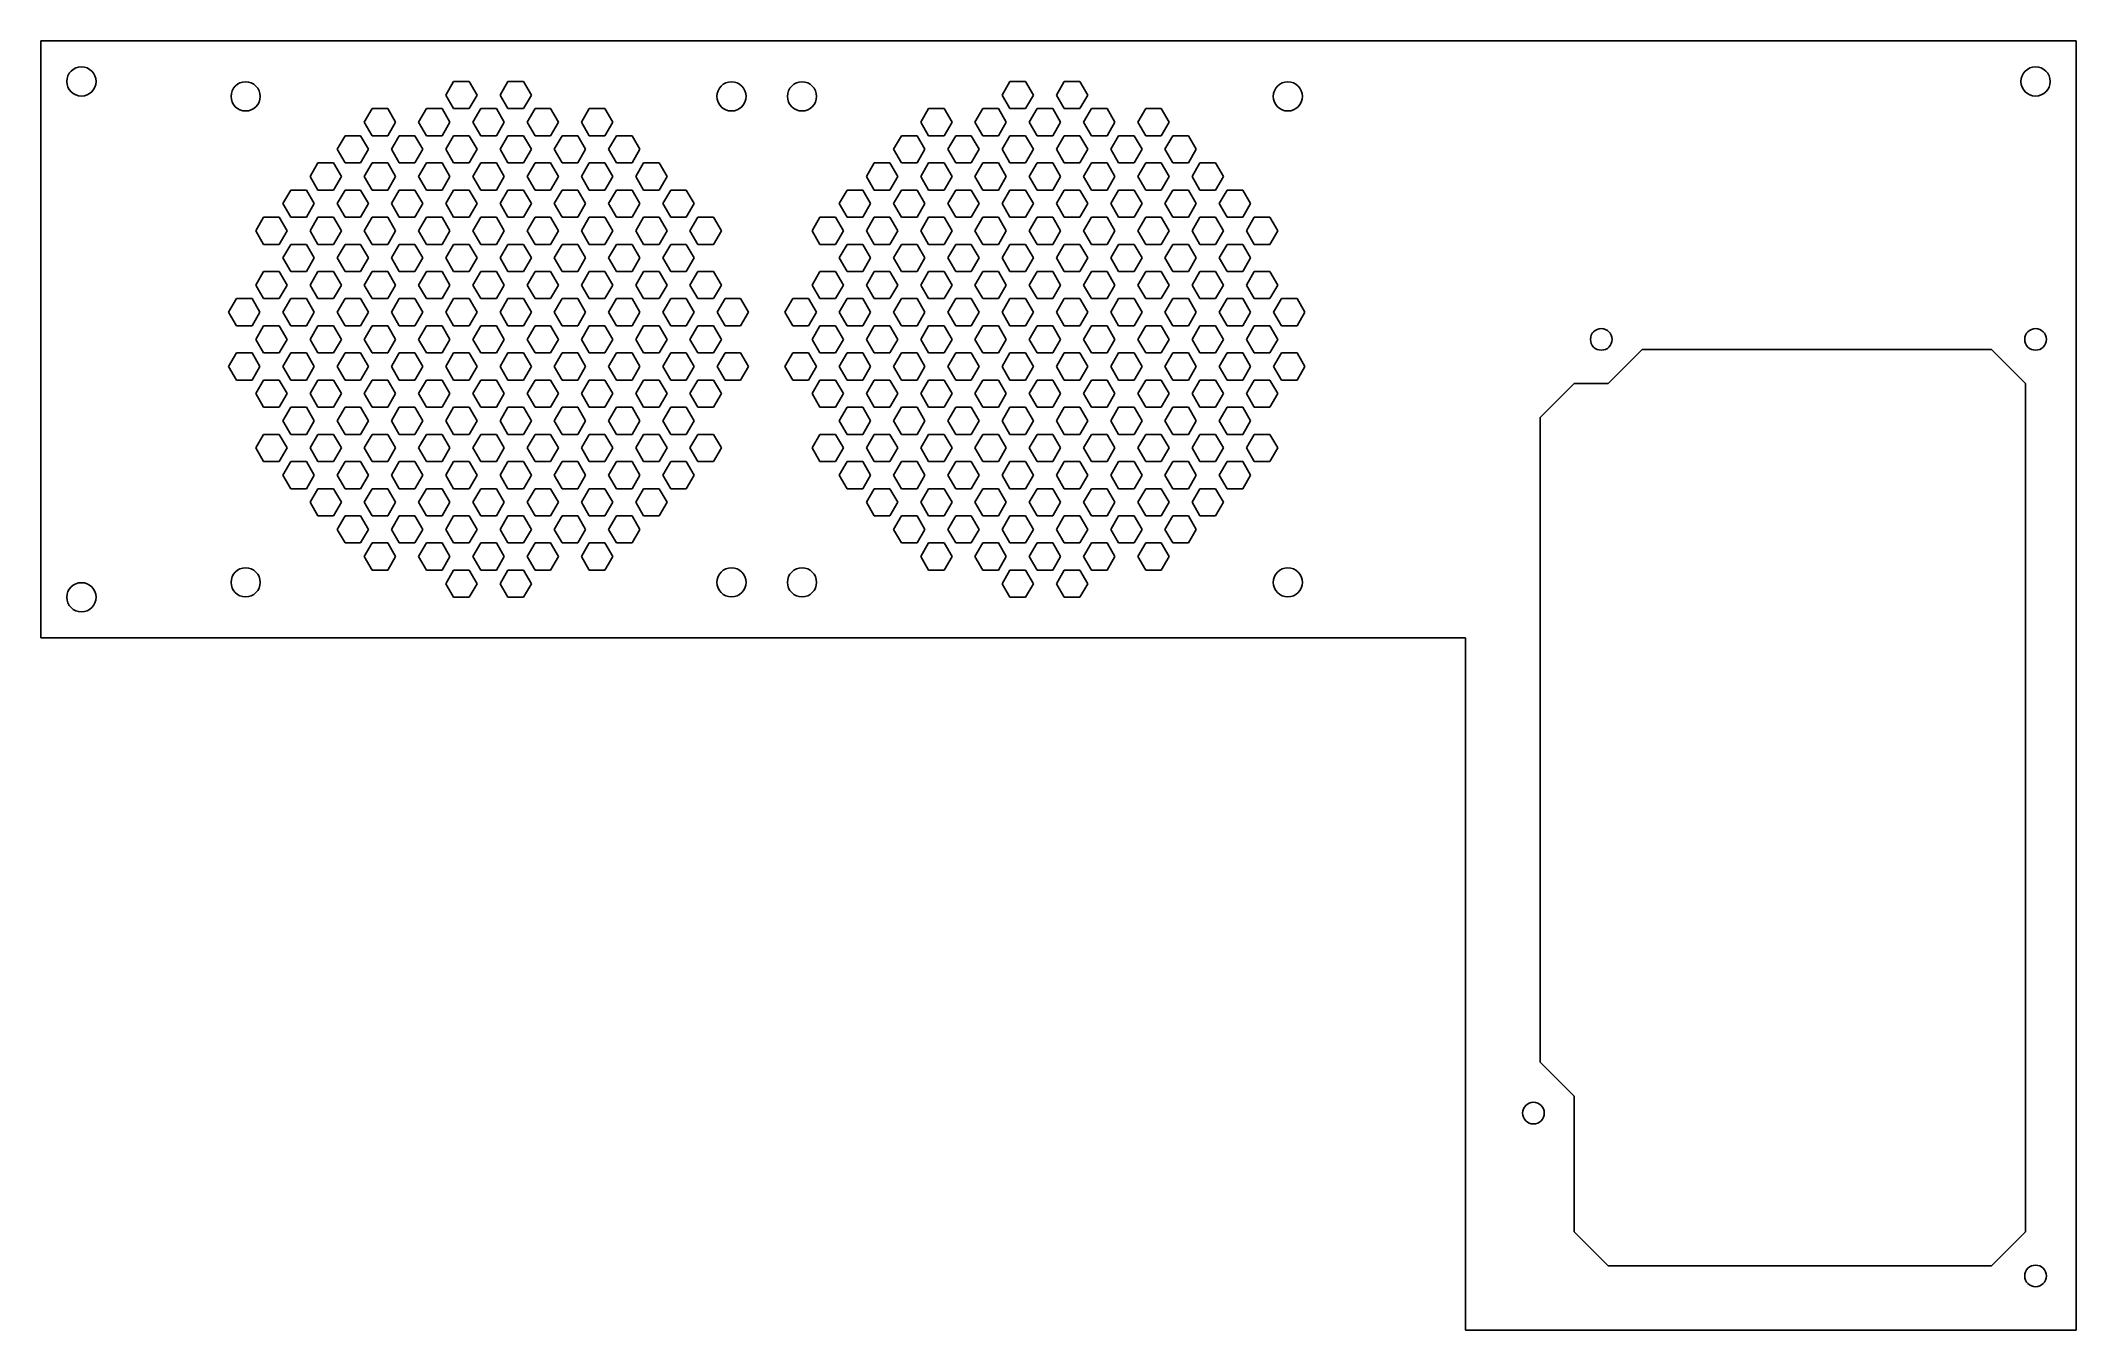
# Model space of a CAD drawing. Header units: millimetres. Extents: x -210 to 90, y -102 to 88.
import ezdxf

# ---------------------------------------------------------------- set-up
doc = ezdxf.new("R2010")
doc.units = ezdxf.units.MM

msp = doc.modelspace()

# ---------------------------------------------------------------- linework, layer by layer
at = {"color": 7, "linetype": 'Continuous', "lineweight": 25}
for p, q in [((90, 88), (-210, 88)), ((-210, 88), (-210, 0)), ((90, -102), (90, 88)), ((-150.31, 80), (-149.15, 82)), ((-149.15, 82), (-146.85, 82)), ((-146.85, 82), (-145.69, 80)), ((-141.15, 82), (-142.31, 80)), ((-138.85, 82), (-141.15, 82)), ((-137.69, 80), (-138.85, 82)), ((-68.31, 80), (-67.15, 82)), ((-67.15, 82), (-64.85, 82)), ((-64.85, 82), (-63.69, 80)), ((-59.15, 82), (-60.31, 80)), ((-56.85, 82), (-59.15, 82)), ((-55.69, 80), (-56.85, 82)), ((-162.31, 76), (-161.15, 78)), ((-161.15, 78), (-158.85, 78)), ((-158.85, 78), (-157.69, 76)), ((-154.31, 76), (-153.15, 78)), ((-153.15, 78), (-150.85, 78)), ((-150.85, 78), (-149.69, 76)), ((-149.15, 78), (-150.31, 80)), ((-146.85, 78), (-149.15, 78)), ((-145.69, 80), (-146.85, 78)), ((-145.15, 78), (-146.31, 76)), ((-142.85, 78), (-145.15, 78)), ((-141.69, 76), (-142.85, 78)), ((-142.31, 80), (-141.15, 78)), ((-141.15, 78), (-138.85, 78)), ((-138.85, 78), (-137.69, 80)), ((-137.15, 78), (-138.31, 76)), ((-134.85, 78), (-137.15, 78)), ((-133.69, 76), (-134.85, 78)), ((-129.15, 78), (-130.31, 76)), ((-126.85, 78), (-129.15, 78)), ((-125.69, 76), (-126.85, 78)), ((-80.31, 76), (-79.15, 78)), ((-79.15, 78), (-76.85, 78)), ((-76.85, 78), (-75.69, 76)), ((-72.31, 76), (-71.15, 78)), ((-71.15, 78), (-68.85, 78)), ((-68.85, 78), (-67.69, 76)), ((-67.15, 78), (-68.31, 80)), ((-64.85, 78), (-67.15, 78)), ((-63.69, 80), (-64.85, 78)), ((-64.31, 76), (-63.15, 78)), ((-63.15, 78), (-60.85, 78)), ((-60.85, 78), (-59.69, 76)), ((-60.31, 80), (-59.15, 78)), ((-59.15, 78), (-56.85, 78)), ((-56.85, 78), (-55.69, 80)), ((-55.15, 78), (-56.31, 76)), ((-52.85, 78), (-55.15, 78)), ((-51.69, 76), (-52.85, 78)), ((-47.15, 78), (-48.31, 76)), ((-44.85, 78), (-47.15, 78)), ((-43.69, 76), (-44.85, 78)), ((-161.15, 74), (-162.31, 76)), ((-157.69, 76), (-158.85, 74)), ((-153.15, 74), (-154.31, 76)), ((-149.69, 76), (-150.85, 74)), ((-146.31, 76), (-145.15, 74)), ((-142.85, 74), (-141.69, 76)), ((-138.31, 76), (-137.15, 74)), ((-134.85, 74), (-133.69, 76)), ((-130.31, 76), (-129.15, 74)), ((-126.85, 74), (-125.69, 76)), ((-79.15, 74), (-80.31, 76)), ((-75.69, 76), (-76.85, 74)), ((-71.15, 74), (-72.31, 76)), ((-67.69, 76), (-68.85, 74)), ((-63.15, 74), (-64.31, 76)), ((-59.69, 76), (-60.85, 74)), ((-56.31, 76), (-55.15, 74)), ((-52.85, 74), (-51.69, 76)), ((-48.31, 76), (-47.15, 74)), ((-44.85, 74), (-43.69, 76)), ((-166.31, 72), (-165.15, 74)), ((-165.15, 70), (-166.31, 72)), ((-165.15, 74), (-162.85, 74)), ((-162.85, 74), (-161.69, 72)), ((-161.69, 72), (-162.85, 70)), ((-158.85, 74), (-161.15, 74)), ((-158.31, 72), (-157.15, 74)), ((-157.15, 70), (-158.31, 72)), ((-157.15, 74), (-154.85, 74)), ((-154.85, 74), (-153.69, 72)), ((-153.69, 72), (-154.85, 70)), ((-150.85, 74), (-153.15, 74)), ((-150.31, 72), (-149.15, 74)), ((-149.15, 70), (-150.31, 72)), ((-149.15, 74), (-146.85, 74)), ((-146.85, 74), (-145.69, 72)), ((-145.69, 72), (-146.85, 70)), ((-145.15, 74), (-142.85, 74)), ((-141.15, 74), (-142.31, 72)), ((-142.31, 72), (-141.15, 70)), ((-138.85, 74), (-141.15, 74)), ((-137.69, 72), (-138.85, 74)), ((-138.85, 70), (-137.69, 72)), ((-137.15, 74), (-134.85, 74)), ((-133.15, 74), (-134.31, 72)), ((-134.31, 72), (-133.15, 70)), ((-130.85, 74), (-133.15, 74)), ((-129.69, 72), (-130.85, 74)), ((-130.85, 70), (-129.69, 72)), ((-129.15, 74), (-126.85, 74)), ((-125.15, 74), (-126.31, 72)), ((-126.31, 72), (-125.15, 70)), ((-122.85, 74), (-125.15, 74)), ((-121.69, 72), (-122.85, 74)), ((-122.85, 70), (-121.69, 72)), ((-84.31, 72), (-83.15, 74)), ((-83.15, 70), (-84.31, 72)), ((-83.15, 74), (-80.85, 74)), ((-80.85, 74), (-79.69, 72)), ((-79.69, 72), (-80.85, 70)), ((-76.85, 74), (-79.15, 74)), ((-76.31, 72), (-75.15, 74)), ((-75.15, 70), (-76.31, 72)), ((-75.15, 74), (-72.85, 74)), ((-72.85, 74), (-71.69, 72)), ((-71.69, 72), (-72.85, 70)), ((-68.85, 74), (-71.15, 74)), ((-68.31, 72), (-67.15, 74)), ((-67.15, 70), (-68.31, 72)), ((-67.15, 74), (-64.85, 74)), ((-64.85, 74), (-63.69, 72)), ((-63.69, 72), (-64.85, 70)), ((-60.85, 74), (-63.15, 74)), ((-59.15, 74), (-60.31, 72)), ((-60.31, 72), (-59.15, 70)), ((-56.85, 74), (-59.15, 74)), ((-55.69, 72), (-56.85, 74)), ((-56.85, 70), (-55.69, 72)), ((-55.15, 74), (-52.85, 74)), ((-51.15, 74), (-52.31, 72)), ((-52.31, 72), (-51.15, 70)), ((-48.85, 74), (-51.15, 74)), ((-47.69, 72), (-48.85, 74)), ((-48.85, 70), (-47.69, 72)), ((-47.15, 74), (-44.85, 74)), ((-43.15, 74), (-44.31, 72)), ((-44.31, 72), (-43.15, 70)), ((-40.85, 74), (-43.15, 74)), ((-39.69, 72), (-40.85, 74)), ((-40.85, 70), (-39.69, 72)), ((-170.31, 68), (-169.15, 70)), ((-169.15, 70), (-166.85, 70)), ((-166.85, 70), (-165.69, 68)), ((-162.85, 70), (-165.15, 70)), ((-162.31, 68), (-161.15, 70)), ((-161.15, 70), (-158.85, 70)), ((-158.85, 70), (-157.69, 68)), ((-154.85, 70), (-157.15, 70)), ((-154.31, 68), (-153.15, 70)), ((-153.15, 70), (-150.85, 70)), ((-150.85, 70), (-149.69, 68)), ((-146.85, 70), (-149.15, 70)), ((-145.15, 70), (-146.31, 68)), ((-142.85, 70), (-145.15, 70)), ((-141.69, 68), (-142.85, 70)), ((-141.15, 70), (-138.85, 70)), ((-137.15, 70), (-138.31, 68)), ((-134.85, 70), (-137.15, 70)), ((-133.69, 68), (-134.85, 70)), ((-133.15, 70), (-130.85, 70)), ((-129.15, 70), (-130.31, 68)), ((-126.85, 70), (-129.15, 70)), ((-125.69, 68), (-126.85, 70)), ((-125.15, 70), (-122.85, 70)), ((-121.15, 70), (-122.31, 68)), ((-118.85, 70), (-121.15, 70)), ((-117.69, 68), (-118.85, 70)), ((-88.31, 68), (-87.15, 70)), ((-87.15, 70), (-84.85, 70)), ((-84.85, 70), (-83.69, 68)), ((-80.85, 70), (-83.15, 70)), ((-80.31, 68), (-79.15, 70)), ((-79.15, 70), (-76.85, 70)), ((-76.85, 70), (-75.69, 68)), ((-72.85, 70), (-75.15, 70)), ((-72.31, 68), (-71.15, 70)), ((-71.15, 70), (-68.85, 70)), ((-68.85, 70), (-67.69, 68)), ((-64.85, 70), (-67.15, 70)), ((-64.31, 68), (-63.15, 70)), ((-63.15, 70), (-60.85, 70)), ((-60.85, 70), (-59.69, 68)), ((-59.15, 70), (-56.85, 70)), ((-55.15, 70), (-56.31, 68)), ((-52.85, 70), (-55.15, 70)), ((-51.69, 68), (-52.85, 70)), ((-51.15, 70), (-48.85, 70)), ((-47.15, 70), (-48.31, 68)), ((-44.85, 70), (-47.15, 70)), ((-43.69, 68), (-44.85, 70)), ((-43.15, 70), (-40.85, 70)), ((-39.15, 70), (-40.31, 68)), ((-36.85, 70), (-39.15, 70)), ((-35.69, 68), (-36.85, 70)), ((-174.31, 64), (-173.15, 66)), ((-173.15, 66), (-170.85, 66)), ((-170.85, 66), (-169.69, 64)), ((-169.15, 66), (-170.31, 68)), ((-166.85, 66), (-169.15, 66)), ((-165.69, 68), (-166.85, 66)), ((-166.31, 64), (-165.15, 66)), ((-165.15, 66), (-162.85, 66)), ((-162.85, 66), (-161.69, 64)), ((-161.15, 66), (-162.31, 68)), ((-158.85, 66), (-161.15, 66)), ((-157.69, 68), (-158.85, 66)), ((-158.31, 64), (-157.15, 66)), ((-157.15, 66), (-154.85, 66)), ((-154.85, 66), (-153.69, 64)), ((-153.15, 66), (-154.31, 68)), ((-150.85, 66), (-153.15, 66)), ((-149.69, 68), (-150.85, 66)), ((-150.31, 64), (-149.15, 66)), ((-149.15, 66), (-146.85, 66)), ((-146.85, 66), (-145.69, 64)), ((-146.31, 68), (-145.15, 66)), ((-145.15, 66), (-142.85, 66)), ((-142.85, 66), (-141.69, 68)), ((-141.15, 66), (-142.31, 64)), ((-138.85, 66), (-141.15, 66)), ((-137.69, 64), (-138.85, 66)), ((-138.31, 68), (-137.15, 66)), ((-137.15, 66), (-134.85, 66)), ((-134.85, 66), (-133.69, 68)), ((-133.15, 66), (-134.31, 64)), ((-130.85, 66), (-133.15, 66)), ((-129.69, 64), (-130.85, 66)), ((-130.31, 68), (-129.15, 66)), ((-129.15, 66), (-126.85, 66)), ((-126.85, 66), (-125.69, 68)), ((-125.15, 66), (-126.31, 64)), ((-122.85, 66), (-125.15, 66)), ((-121.69, 64), (-122.85, 66)), ((-122.31, 68), (-121.15, 66)), ((-121.15, 66), (-118.85, 66)), ((-118.85, 66), (-117.69, 68)), ((-117.15, 66), (-118.31, 64)), ((-114.85, 66), (-117.15, 66)), ((-113.69, 64), (-114.85, 66)), ((-92.31, 64), (-91.15, 66)), ((-91.15, 66), (-88.85, 66)), ((-88.85, 66), (-87.69, 64)), ((-87.15, 66), (-88.31, 68)), ((-84.85, 66), (-87.15, 66)), ((-83.69, 68), (-84.85, 66)), ((-84.31, 64), (-83.15, 66)), ((-83.15, 66), (-80.85, 66)), ((-80.85, 66), (-79.69, 64)), ((-79.15, 66), (-80.31, 68)), ((-76.85, 66), (-79.15, 66)), ((-75.69, 68), (-76.85, 66)), ((-76.31, 64), (-75.15, 66)), ((-75.15, 66), (-72.85, 66)), ((-72.85, 66), (-71.69, 64)), ((-71.15, 66), (-72.31, 68)), ((-68.85, 66), (-71.15, 66)), ((-67.69, 68), (-68.85, 66)), ((-68.31, 64), (-67.15, 66)), ((-67.15, 66), (-64.85, 66)), ((-64.85, 66), (-63.69, 64)), ((-63.15, 66), (-64.31, 68)), ((-60.85, 66), (-63.15, 66)), ((-59.69, 68), (-60.85, 66)), ((-59.15, 66), (-60.31, 64)), ((-56.85, 66), (-59.15, 66)), ((-55.69, 64), (-56.85, 66)), ((-56.31, 68), (-55.15, 66)), ((-55.15, 66), (-52.85, 66)), ((-52.85, 66), (-51.69, 68)), ((-51.15, 66), (-52.31, 64)), ((-48.85, 66), (-51.15, 66)), ((-47.69, 64), (-48.85, 66)), ((-48.31, 68), (-47.15, 66)), ((-47.15, 66), (-44.85, 66)), ((-44.85, 66), (-43.69, 68)), ((-43.15, 66), (-44.31, 64)), ((-40.85, 66), (-43.15, 66)), ((-39.69, 64), (-40.85, 66)), ((-40.31, 68), (-39.15, 66)), ((-39.15, 66), (-36.85, 66)), ((-36.85, 66), (-35.69, 68)), ((-35.15, 66), (-36.31, 64)), ((-32.85, 66), (-35.15, 66)), ((-31.69, 64), (-32.85, 66)), ((-173.15, 62), (-174.31, 64)), ((-169.69, 64), (-170.85, 62)), ((-165.15, 62), (-166.31, 64)), ((-161.69, 64), (-162.85, 62)), ((-157.15, 62), (-158.31, 64)), ((-153.69, 64), (-154.85, 62)), ((-149.15, 62), (-150.31, 64)), ((-145.69, 64), (-146.85, 62)), ((-142.31, 64), (-141.15, 62)), ((-138.85, 62), (-137.69, 64)), ((-134.31, 64), (-133.15, 62)), ((-130.85, 62), (-129.69, 64)), ((-126.31, 64), (-125.15, 62)), ((-122.85, 62), (-121.69, 64)), ((-118.31, 64), (-117.15, 62)), ((-114.85, 62), (-113.69, 64)), ((-91.15, 62), (-92.31, 64)), ((-87.69, 64), (-88.85, 62)), ((-83.15, 62), (-84.31, 64)), ((-79.69, 64), (-80.85, 62)), ((-75.15, 62), (-76.31, 64)), ((-71.69, 64), (-72.85, 62)), ((-67.15, 62), (-68.31, 64)), ((-63.69, 64), (-64.85, 62)), ((-60.31, 64), (-59.15, 62)), ((-56.85, 62), (-55.69, 64)), ((-52.31, 64), (-51.15, 62)), ((-48.85, 62), (-47.69, 64)), ((-44.31, 64), (-43.15, 62)), ((-40.85, 62), (-39.69, 64)), ((-36.31, 64), (-35.15, 62)), ((-32.85, 62), (-31.69, 64)), ((-178.31, 60), (-177.15, 62)), ((-177.15, 58), (-178.31, 60)), ((-177.15, 62), (-174.85, 62)), ((-174.85, 62), (-173.69, 60)), ((-173.69, 60), (-174.85, 58)), ((-170.85, 62), (-173.15, 62)), ((-170.31, 60), (-169.15, 62)), ((-169.15, 58), (-170.31, 60)), ((-169.15, 62), (-166.85, 62)), ((-166.85, 62), (-165.69, 60)), ((-165.69, 60), (-166.85, 58)), ((-162.85, 62), (-165.15, 62)), ((-162.31, 60), (-161.15, 62)), ((-161.15, 58), (-162.31, 60)), ((-161.15, 62), (-158.85, 62)), ((-158.85, 62), (-157.69, 60)), ((-157.69, 60), (-158.85, 58)), ((-154.85, 62), (-157.15, 62)), ((-154.31, 60), (-153.15, 62)), ((-153.15, 58), (-154.31, 60)), ((-153.15, 62), (-150.85, 62)), ((-150.85, 62), (-149.69, 60)), ((-149.69, 60), (-150.85, 58)), ((-146.85, 62), (-149.15, 62)), ((-145.15, 62), (-146.31, 60)), ((-146.31, 60), (-145.15, 58)), ((-142.85, 62), (-145.15, 62)), ((-141.69, 60), (-142.85, 62)), ((-142.85, 58), (-141.69, 60)), ((-141.15, 62), (-138.85, 62)), ((-137.15, 62), (-138.31, 60)), ((-138.31, 60), (-137.15, 58)), ((-134.85, 62), (-137.15, 62)), ((-133.69, 60), (-134.85, 62)), ((-134.85, 58), (-133.69, 60)), ((-133.15, 62), (-130.85, 62)), ((-129.15, 62), (-130.31, 60)), ((-130.31, 60), (-129.15, 58)), ((-126.85, 62), (-129.15, 62)), ((-125.69, 60), (-126.85, 62)), ((-126.85, 58), (-125.69, 60)), ((-125.15, 62), (-122.85, 62)), ((-121.15, 62), (-122.31, 60)), ((-122.31, 60), (-121.15, 58)), ((-118.85, 62), (-121.15, 62)), ((-117.69, 60), (-118.85, 62)), ((-118.85, 58), (-117.69, 60)), ((-117.15, 62), (-114.85, 62)), ((-113.15, 62), (-114.31, 60)), ((-114.31, 60), (-113.15, 58)), ((-110.85, 62), (-113.15, 62)), ((-109.69, 60), (-110.85, 62)), ((-110.85, 58), (-109.69, 60)), ((-96.31, 60), (-95.15, 62)), ((-95.15, 58), (-96.31, 60)), ((-95.15, 62), (-92.85, 62)), ((-92.85, 62), (-91.69, 60)), ((-91.69, 60), (-92.85, 58)), ((-88.85, 62), (-91.15, 62)), ((-88.31, 60), (-87.15, 62)), ((-87.15, 58), (-88.31, 60)), ((-87.15, 62), (-84.85, 62)), ((-84.85, 62), (-83.69, 60)), ((-83.69, 60), (-84.85, 58)), ((-80.85, 62), (-83.15, 62)), ((-80.31, 60), (-79.15, 62)), ((-79.15, 58), (-80.31, 60)), ((-79.15, 62), (-76.85, 62)), ((-76.85, 62), (-75.69, 60)), ((-75.69, 60), (-76.85, 58)), ((-72.85, 62), (-75.15, 62)), ((-72.31, 60), (-71.15, 62)), ((-71.15, 58), (-72.31, 60)), ((-71.15, 62), (-68.85, 62)), ((-68.85, 62), (-67.69, 60)), ((-67.69, 60), (-68.85, 58)), ((-64.85, 62), (-67.15, 62)), ((-64.31, 60), (-63.15, 62)), ((-63.15, 58), (-64.31, 60)), ((-63.15, 62), (-60.85, 62)), ((-60.85, 62), (-59.69, 60)), ((-59.69, 60), (-60.85, 58)), ((-59.15, 62), (-56.85, 62)), ((-55.15, 62), (-56.31, 60)), ((-56.31, 60), (-55.15, 58)), ((-52.85, 62), (-55.15, 62)), ((-51.69, 60), (-52.85, 62)), ((-52.85, 58), (-51.69, 60)), ((-51.15, 62), (-48.85, 62)), ((-47.15, 62), (-48.31, 60)), ((-48.31, 60), (-47.15, 58)), ((-44.85, 62), (-47.15, 62)), ((-43.69, 60), (-44.85, 62)), ((-44.85, 58), (-43.69, 60)), ((-43.15, 62), (-40.85, 62)), ((-39.15, 62), (-40.31, 60)), ((-40.31, 60), (-39.15, 58)), ((-36.85, 62), (-39.15, 62)), ((-35.69, 60), (-36.85, 62)), ((-36.85, 58), (-35.69, 60)), ((-35.15, 62), (-32.85, 62)), ((-31.15, 62), (-32.31, 60)), ((-32.31, 60), (-31.15, 58)), ((-28.85, 62), (-31.15, 62)), ((-27.69, 60), (-28.85, 62)), ((-28.85, 58), (-27.69, 60)), ((-174.85, 58), (-177.15, 58)), ((-174.31, 56), (-173.15, 58)), ((-173.15, 58), (-170.85, 58)), ((-170.85, 58), (-169.69, 56)), ((-166.85, 58), (-169.15, 58)), ((-166.31, 56), (-165.15, 58)), ((-165.15, 58), (-162.85, 58)), ((-162.85, 58), (-161.69, 56)), ((-158.85, 58), (-161.15, 58)), ((-158.31, 56), (-157.15, 58)), ((-157.15, 58), (-154.85, 58)), ((-154.85, 58), (-153.69, 56)), ((-150.85, 58), (-153.15, 58)), ((-150.31, 56), (-149.15, 58)), ((-149.15, 58), (-146.85, 58)), ((-146.85, 58), (-145.69, 56)), ((-145.15, 58), (-142.85, 58)), ((-141.15, 58), (-142.31, 56)), ((-138.85, 58), (-141.15, 58)), ((-137.69, 56), (-138.85, 58)), ((-137.15, 58), (-134.85, 58)), ((-133.15, 58), (-134.31, 56)), ((-130.85, 58), (-133.15, 58)), ((-129.69, 56), (-130.85, 58)), ((-129.15, 58), (-126.85, 58)), ((-125.15, 58), (-126.31, 56)), ((-122.85, 58), (-125.15, 58)), ((-121.69, 56), (-122.85, 58)), ((-121.15, 58), (-118.85, 58)), ((-117.15, 58), (-118.31, 56)), ((-114.85, 58), (-117.15, 58)), ((-113.69, 56), (-114.85, 58)), ((-113.15, 58), (-110.85, 58)), ((-92.85, 58), (-95.15, 58)), ((-92.31, 56), (-91.15, 58)), ((-91.15, 58), (-88.85, 58)), ((-88.85, 58), (-87.69, 56)), ((-84.85, 58), (-87.15, 58)), ((-84.31, 56), (-83.15, 58)), ((-83.15, 58), (-80.85, 58)), ((-80.85, 58), (-79.69, 56)), ((-76.85, 58), (-79.15, 58)), ((-76.31, 56), (-75.15, 58)), ((-75.15, 58), (-72.85, 58)), ((-72.85, 58), (-71.69, 56)), ((-68.85, 58), (-71.15, 58)), ((-68.31, 56), (-67.15, 58)), ((-67.15, 58), (-64.85, 58)), ((-64.85, 58), (-63.69, 56)), ((-60.85, 58), (-63.15, 58)), ((-59.15, 58), (-60.31, 56)), ((-56.85, 58), (-59.15, 58)), ((-55.69, 56), (-56.85, 58)), ((-55.15, 58), (-52.85, 58)), ((-51.15, 58), (-52.31, 56)), ((-48.85, 58), (-51.15, 58)), ((-47.69, 56), (-48.85, 58)), ((-47.15, 58), (-44.85, 58)), ((-43.15, 58), (-44.31, 56)), ((-40.85, 58), (-43.15, 58)), ((-39.69, 56), (-40.85, 58)), ((-39.15, 58), (-36.85, 58)), ((-35.15, 58), (-36.31, 56)), ((-32.85, 58), (-35.15, 58)), ((-31.69, 56), (-32.85, 58)), ((-31.15, 58), (-28.85, 58)), ((-178.31, 52), (-177.15, 54)), ((-177.15, 54), (-174.85, 54)), ((-174.85, 54), (-173.69, 52)), ((-173.15, 54), (-174.31, 56)), ((-170.85, 54), (-173.15, 54)), ((-169.69, 56), (-170.85, 54)), ((-170.31, 52), (-169.15, 54)), ((-169.15, 54), (-166.85, 54)), ((-166.85, 54), (-165.69, 52)), ((-165.15, 54), (-166.31, 56)), ((-162.85, 54), (-165.15, 54)), ((-161.69, 56), (-162.85, 54)), ((-162.31, 52), (-161.15, 54)), ((-161.15, 54), (-158.85, 54)), ((-158.85, 54), (-157.69, 52)), ((-157.15, 54), (-158.31, 56)), ((-154.85, 54), (-157.15, 54)), ((-153.69, 56), (-154.85, 54)), ((-154.31, 52), (-153.15, 54)), ((-153.15, 54), (-150.85, 54)), ((-150.85, 54), (-149.69, 52)), ((-149.15, 54), (-150.31, 56)), ((-146.85, 54), (-149.15, 54)), ((-145.69, 56), (-146.85, 54)), ((-145.15, 54), (-146.31, 52)), ((-142.85, 54), (-145.15, 54)), ((-141.69, 52), (-142.85, 54)), ((-142.31, 56), (-141.15, 54)), ((-141.15, 54), (-138.85, 54)), ((-138.85, 54), (-137.69, 56)), ((-137.15, 54), (-138.31, 52)), ((-134.85, 54), (-137.15, 54)), ((-133.69, 52), (-134.85, 54)), ((-134.31, 56), (-133.15, 54)), ((-133.15, 54), (-130.85, 54)), ((-130.85, 54), (-129.69, 56)), ((-129.15, 54), (-130.31, 52)), ((-126.85, 54), (-129.15, 54)), ((-125.69, 52), (-126.85, 54)), ((-126.31, 56), (-125.15, 54)), ((-125.15, 54), (-122.85, 54)), ((-122.85, 54), (-121.69, 56)), ((-121.15, 54), (-122.31, 52)), ((-118.85, 54), (-121.15, 54)), ((-117.69, 52), (-118.85, 54)), ((-118.31, 56), (-117.15, 54)), ((-117.15, 54), (-114.85, 54)), ((-114.85, 54), (-113.69, 56)), ((-113.15, 54), (-114.31, 52)), ((-110.85, 54), (-113.15, 54)), ((-109.69, 52), (-110.85, 54)), ((-96.31, 52), (-95.15, 54)), ((-95.15, 54), (-92.85, 54)), ((-92.85, 54), (-91.69, 52)), ((-91.15, 54), (-92.31, 56)), ((-88.85, 54), (-91.15, 54)), ((-87.69, 56), (-88.85, 54)), ((-88.31, 52), (-87.15, 54)), ((-87.15, 54), (-84.85, 54)), ((-84.85, 54), (-83.69, 52)), ((-83.15, 54), (-84.31, 56)), ((-80.85, 54), (-83.15, 54)), ((-79.69, 56), (-80.85, 54)), ((-80.31, 52), (-79.15, 54)), ((-79.15, 54), (-76.85, 54)), ((-76.85, 54), (-75.69, 52)), ((-75.15, 54), (-76.31, 56)), ((-72.85, 54), (-75.15, 54)), ((-71.69, 56), (-72.85, 54)), ((-72.31, 52), (-71.15, 54)), ((-71.15, 54), (-68.85, 54)), ((-68.85, 54), (-67.69, 52)), ((-67.15, 54), (-68.31, 56)), ((-64.85, 54), (-67.15, 54)), ((-63.69, 56), (-64.85, 54)), ((-64.31, 52), (-63.15, 54)), ((-63.15, 54), (-60.85, 54)), ((-60.85, 54), (-59.69, 52)), ((-60.31, 56), (-59.15, 54)), ((-59.15, 54), (-56.85, 54)), ((-56.85, 54), (-55.69, 56)), ((-55.15, 54), (-56.31, 52)), ((-52.85, 54), (-55.15, 54)), ((-51.69, 52), (-52.85, 54)), ((-52.31, 56), (-51.15, 54)), ((-51.15, 54), (-48.85, 54)), ((-48.85, 54), (-47.69, 56)), ((-47.15, 54), (-48.31, 52)), ((-44.85, 54), (-47.15, 54)), ((-43.69, 52), (-44.85, 54)), ((-44.31, 56), (-43.15, 54)), ((-43.15, 54), (-40.85, 54)), ((-40.85, 54), (-39.69, 56)), ((-39.15, 54), (-40.31, 52)), ((-36.85, 54), (-39.15, 54)), ((-35.69, 52), (-36.85, 54)), ((-36.31, 56), (-35.15, 54)), ((-35.15, 54), (-32.85, 54)), ((-32.85, 54), (-31.69, 56)), ((-31.15, 54), (-32.31, 52)), ((-28.85, 54), (-31.15, 54)), ((-27.69, 52), (-28.85, 54)), ((-177.15, 50), (-178.31, 52)), ((-173.69, 52), (-174.85, 50)), ((-169.15, 50), (-170.31, 52)), ((-165.69, 52), (-166.85, 50)), ((-161.15, 50), (-162.31, 52)), ((-157.69, 52), (-158.85, 50)), ((-153.15, 50), (-154.31, 52)), ((-149.69, 52), (-150.85, 50)), ((-146.31, 52), (-145.15, 50)), ((-142.85, 50), (-141.69, 52)), ((-138.31, 52), (-137.15, 50)), ((-134.85, 50), (-133.69, 52)), ((-130.31, 52), (-129.15, 50)), ((-126.85, 50), (-125.69, 52)), ((-122.31, 52), (-121.15, 50)), ((-118.85, 50), (-117.69, 52)), ((-114.31, 52), (-113.15, 50)), ((-110.85, 50), (-109.69, 52)), ((-95.15, 50), (-96.31, 52)), ((-91.69, 52), (-92.85, 50)), ((-87.15, 50), (-88.31, 52)), ((-83.69, 52), (-84.85, 50)), ((-79.15, 50), (-80.31, 52)), ((-75.69, 52), (-76.85, 50)), ((-71.15, 50), (-72.31, 52)), ((-67.69, 52), (-68.85, 50)), ((-63.15, 50), (-64.31, 52)), ((-59.69, 52), (-60.85, 50)), ((-56.31, 52), (-55.15, 50)), ((-52.85, 50), (-51.69, 52)), ((-48.31, 52), (-47.15, 50)), ((-44.85, 50), (-43.69, 52)), ((-40.31, 52), (-39.15, 50)), ((-36.85, 50), (-35.69, 52)), ((-32.31, 52), (-31.15, 50)), ((-28.85, 50), (-27.69, 52)), ((-182.31, 48), (-181.15, 50)), ((-181.15, 46), (-182.31, 48)), ((-181.15, 50), (-178.85, 50)), ((-178.85, 50), (-177.69, 48)), ((-177.69, 48), (-178.85, 46)), ((-174.85, 50), (-177.15, 50)), ((-174.31, 48), (-173.15, 50)), ((-173.15, 46), (-174.31, 48)), ((-173.15, 50), (-170.85, 50)), ((-170.85, 50), (-169.69, 48)), ((-169.69, 48), (-170.85, 46)), ((-166.85, 50), (-169.15, 50)), ((-166.31, 48), (-165.15, 50)), ((-165.15, 46), (-166.31, 48)), ((-165.15, 50), (-162.85, 50)), ((-162.85, 50), (-161.69, 48)), ((-161.69, 48), (-162.85, 46)), ((-158.85, 50), (-161.15, 50)), ((-158.31, 48), (-157.15, 50)), ((-157.15, 46), (-158.31, 48)), ((-157.15, 50), (-154.85, 50)), ((-154.85, 50), (-153.69, 48)), ((-153.69, 48), (-154.85, 46)), ((-150.85, 50), (-153.15, 50)), ((-150.31, 48), (-149.15, 50)), ((-149.15, 46), (-150.31, 48)), ((-149.15, 50), (-146.85, 50)), ((-146.85, 50), (-145.69, 48)), ((-145.69, 48), (-146.85, 46)), ((-145.15, 50), (-142.85, 50)), ((-141.15, 50), (-142.31, 48)), ((-142.31, 48), (-141.15, 46)), ((-138.85, 50), (-141.15, 50)), ((-137.69, 48), (-138.85, 50)), ((-138.85, 46), (-137.69, 48)), ((-137.15, 50), (-134.85, 50)), ((-133.15, 50), (-134.31, 48)), ((-134.31, 48), (-133.15, 46)), ((-130.85, 50), (-133.15, 50)), ((-129.69, 48), (-130.85, 50)), ((-130.85, 46), (-129.69, 48)), ((-129.15, 50), (-126.85, 50)), ((-125.15, 50), (-126.31, 48)), ((-126.31, 48), (-125.15, 46)), ((-122.85, 50), (-125.15, 50)), ((-121.69, 48), (-122.85, 50)), ((-122.85, 46), (-121.69, 48)), ((-121.15, 50), (-118.85, 50)), ((-117.15, 50), (-118.31, 48)), ((-118.31, 48), (-117.15, 46)), ((-114.85, 50), (-117.15, 50)), ((-113.69, 48), (-114.85, 50)), ((-114.85, 46), (-113.69, 48)), ((-113.15, 50), (-110.85, 50)), ((-109.15, 50), (-110.31, 48)), ((-110.31, 48), (-109.15, 46)), ((-106.85, 50), (-109.15, 50)), ((-105.69, 48), (-106.85, 50)), ((-106.85, 46), (-105.69, 48)), ((-100.31, 48), (-99.15, 50)), ((-99.15, 46), (-100.31, 48)), ((-99.15, 50), (-96.85, 50)), ((-96.85, 50), (-95.69, 48)), ((-95.69, 48), (-96.85, 46)), ((-92.85, 50), (-95.15, 50)), ((-92.31, 48), (-91.15, 50)), ((-91.15, 46), (-92.31, 48)), ((-91.15, 50), (-88.85, 50)), ((-88.85, 50), (-87.69, 48)), ((-87.69, 48), (-88.85, 46)), ((-84.85, 50), (-87.15, 50)), ((-84.31, 48), (-83.15, 50)), ((-83.15, 46), (-84.31, 48)), ((-83.15, 50), (-80.85, 50)), ((-80.85, 50), (-79.69, 48)), ((-79.69, 48), (-80.85, 46)), ((-76.85, 50), (-79.15, 50)), ((-76.31, 48), (-75.15, 50)), ((-75.15, 46), (-76.31, 48)), ((-75.15, 50), (-72.85, 50)), ((-72.85, 50), (-71.69, 48)), ((-71.69, 48), (-72.85, 46)), ((-68.85, 50), (-71.15, 50)), ((-68.31, 48), (-67.15, 50)), ((-67.15, 46), (-68.31, 48)), ((-67.15, 50), (-64.85, 50)), ((-64.85, 50), (-63.69, 48)), ((-63.69, 48), (-64.85, 46)), ((-60.85, 50), (-63.15, 50)), ((-59.15, 50), (-60.31, 48)), ((-60.31, 48), (-59.15, 46)), ((-56.85, 50), (-59.15, 50)), ((-55.69, 48), (-56.85, 50)), ((-56.85, 46), (-55.69, 48)), ((-55.15, 50), (-52.85, 50)), ((-51.15, 50), (-52.31, 48)), ((-52.31, 48), (-51.15, 46)), ((-48.85, 50), (-51.15, 50)), ((-47.69, 48), (-48.85, 50)), ((-48.85, 46), (-47.69, 48)), ((-47.15, 50), (-44.85, 50)), ((-43.15, 50), (-44.31, 48)), ((-44.31, 48), (-43.15, 46)), ((-40.85, 50), (-43.15, 50)), ((-39.69, 48), (-40.85, 50)), ((-40.85, 46), (-39.69, 48)), ((-39.15, 50), (-36.85, 50)), ((-35.15, 50), (-36.31, 48)), ((-36.31, 48), (-35.15, 46)), ((-32.85, 50), (-35.15, 50)), ((-31.69, 48), (-32.85, 50)), ((-32.85, 46), (-31.69, 48)), ((-31.15, 50), (-28.85, 50)), ((-27.15, 50), (-28.31, 48)), ((-28.31, 48), (-27.15, 46)), ((-24.85, 50), (-27.15, 50)), ((-23.69, 48), (-24.85, 50)), ((-24.85, 46), (-23.69, 48)), ((-178.85, 46), (-181.15, 46)), ((-178.31, 44), (-177.15, 46)), ((-177.15, 46), (-174.85, 46)), ((-174.85, 46), (-173.69, 44)), ((-170.85, 46), (-173.15, 46)), ((-170.31, 44), (-169.15, 46)), ((-169.15, 46), (-166.85, 46)), ((-166.85, 46), (-165.69, 44)), ((-162.85, 46), (-165.15, 46)), ((-162.31, 44), (-161.15, 46)), ((-161.15, 46), (-158.85, 46)), ((-158.85, 46), (-157.69, 44)), ((-154.85, 46), (-157.15, 46)), ((-154.31, 44), (-153.15, 46)), ((-153.15, 46), (-150.85, 46)), ((-150.85, 46), (-149.69, 44)), ((-146.85, 46), (-149.15, 46)), ((-145.15, 46), (-146.31, 44)), ((-142.85, 46), (-145.15, 46)), ((-141.69, 44), (-142.85, 46)), ((-141.15, 46), (-138.85, 46)), ((-137.15, 46), (-138.31, 44)), ((-134.85, 46), (-137.15, 46)), ((-133.69, 44), (-134.85, 46)), ((-133.15, 46), (-130.85, 46)), ((-129.15, 46), (-130.31, 44)), ((-126.85, 46), (-129.15, 46)), ((-125.69, 44), (-126.85, 46)), ((-125.15, 46), (-122.85, 46)), ((-121.15, 46), (-122.31, 44)), ((-118.85, 46), (-121.15, 46)), ((-117.69, 44), (-118.85, 46)), ((-117.15, 46), (-114.85, 46)), ((-113.15, 46), (-114.31, 44)), ((-110.85, 46), (-113.15, 46)), ((-109.69, 44), (-110.85, 46)), ((-109.15, 46), (-106.85, 46)), ((-96.85, 46), (-99.15, 46)), ((-95.15, 46), (-96.31, 44)), ((-92.85, 46), (-95.15, 46)), ((-91.69, 44), (-92.85, 46)), ((-88.85, 46), (-91.15, 46)), ((-87.15, 46), (-88.31, 44)), ((-84.85, 46), (-87.15, 46)), ((-83.69, 44), (-84.85, 46)), ((-80.85, 46), (-83.15, 46)), ((-79.15, 46), (-80.31, 44)), ((-76.85, 46), (-79.15, 46)), ((-75.69, 44), (-76.85, 46)), ((-72.85, 46), (-75.15, 46)), ((-71.15, 46), (-72.31, 44)), ((-68.85, 46), (-71.15, 46)), ((-67.69, 44), (-68.85, 46)), ((-64.85, 46), (-67.15, 46)), ((-63.15, 46), (-64.31, 44)), ((-60.85, 46), (-63.15, 46)), ((-59.69, 44), (-60.85, 46)), ((-59.15, 46), (-56.85, 46)), ((-56.31, 44), (-55.15, 46)), ((-55.15, 46), (-52.85, 46)), ((-52.85, 46), (-51.69, 44)), ((-51.15, 46), (-48.85, 46)), ((-48.31, 44), (-47.15, 46)), ((-47.15, 46), (-44.85, 46)), ((-44.85, 46), (-43.69, 44)), ((-43.15, 46), (-40.85, 46)), ((-40.31, 44), (-39.15, 46)), ((-39.15, 46), (-36.85, 46)), ((-36.85, 46), (-35.69, 44)), ((-35.15, 46), (-32.85, 46)), ((-32.31, 44), (-31.15, 46)), ((-31.15, 46), (-28.85, 46)), ((-28.85, 46), (-27.69, 44)), ((-27.15, 46), (-24.85, 46)), ((-181.15, 42), (-182.31, 40)), ((-178.85, 42), (-181.15, 42)), ((-177.69, 40), (-178.85, 42)), ((-177.15, 42), (-178.31, 44)), ((-174.85, 42), (-177.15, 42)), ((-173.69, 44), (-174.85, 42)), ((-173.15, 42), (-174.31, 40)), ((-170.85, 42), (-173.15, 42)), ((-169.69, 40), (-170.85, 42)), ((-169.15, 42), (-170.31, 44)), ((-166.85, 42), (-169.15, 42)), ((-165.69, 44), (-166.85, 42)), ((-165.15, 42), (-166.31, 40)), ((-162.85, 42), (-165.15, 42)), ((-161.69, 40), (-162.85, 42)), ((-161.15, 42), (-162.31, 44)), ((-158.85, 42), (-161.15, 42)), ((-157.69, 44), (-158.85, 42)), ((-157.15, 42), (-158.31, 40)), ((-154.85, 42), (-157.15, 42)), ((-153.69, 40), (-154.85, 42)), ((-153.15, 42), (-154.31, 44)), ((-150.85, 42), (-153.15, 42)), ((-149.69, 44), (-150.85, 42)), ((-149.15, 42), (-150.31, 40)), ((-146.85, 42), (-149.15, 42)), ((-145.69, 40), (-146.85, 42)), ((-146.31, 44), (-145.15, 42)), ((-145.15, 42), (-142.85, 42)), ((-142.85, 42), (-141.69, 44)), ((-142.31, 40), (-141.15, 42)), ((-141.15, 42), (-138.85, 42)), ((-138.85, 42), (-137.69, 40)), ((-138.31, 44), (-137.15, 42)), ((-137.15, 42), (-134.85, 42)), ((-134.85, 42), (-133.69, 44)), ((-134.31, 40), (-133.15, 42)), ((-133.15, 42), (-130.85, 42)), ((-130.85, 42), (-129.69, 40)), ((-130.31, 44), (-129.15, 42)), ((-129.15, 42), (-126.85, 42)), ((-126.85, 42), (-125.69, 44)), ((-126.31, 40), (-125.15, 42)), ((-125.15, 42), (-122.85, 42)), ((-122.85, 42), (-121.69, 40)), ((-122.31, 44), (-121.15, 42)), ((-121.15, 42), (-118.85, 42)), ((-118.85, 42), (-117.69, 44)), ((-118.31, 40), (-117.15, 42)), ((-117.15, 42), (-114.85, 42)), ((-114.85, 42), (-113.69, 40)), ((-114.31, 44), (-113.15, 42)), ((-113.15, 42), (-110.85, 42)), ((-110.85, 42), (-109.69, 44)), ((-110.31, 40), (-109.15, 42)), ((-109.15, 42), (-106.85, 42)), ((-106.85, 42), (-105.69, 40)), ((-99.15, 42), (-100.31, 40)), ((-96.85, 42), (-99.15, 42)), ((-95.69, 40), (-96.85, 42)), ((-96.31, 44), (-95.15, 42)), ((-95.15, 42), (-92.85, 42)), ((-92.85, 42), (-91.69, 44)), ((-91.15, 42), (-92.31, 40)), ((-88.85, 42), (-91.15, 42)), ((-87.69, 40), (-88.85, 42)), ((-88.31, 44), (-87.15, 42)), ((-87.15, 42), (-84.85, 42)), ((-84.85, 42), (-83.69, 44)), ((-83.15, 42), (-84.31, 40)), ((-80.85, 42), (-83.15, 42)), ((-79.69, 40), (-80.85, 42)), ((-80.31, 44), (-79.15, 42)), ((-79.15, 42), (-76.85, 42)), ((-76.85, 42), (-75.69, 44)), ((-75.15, 42), (-76.31, 40)), ((-72.85, 42), (-75.15, 42)), ((-71.69, 40), (-72.85, 42)), ((-72.31, 44), (-71.15, 42)), ((-71.15, 42), (-68.85, 42)), ((-68.85, 42), (-67.69, 44)), ((-67.15, 42), (-68.31, 40)), ((-64.85, 42), (-67.15, 42)), ((-63.69, 40), (-64.85, 42)), ((-64.31, 44), (-63.15, 42)), ((-63.15, 42), (-60.85, 42)), ((-60.85, 42), (-59.69, 44)), ((-60.31, 40), (-59.15, 42)), ((-59.15, 42), (-56.85, 42)), ((-56.85, 42), (-55.69, 40)), ((-55.15, 42), (-56.31, 44)), ((-52.85, 42), (-55.15, 42)), ((-51.69, 44), (-52.85, 42)), ((-52.31, 40), (-51.15, 42)), ((-51.15, 42), (-48.85, 42)), ((-48.85, 42), (-47.69, 40)), ((-47.15, 42), (-48.31, 44)), ((-44.85, 42), (-47.15, 42)), ((-43.69, 44), (-44.85, 42)), ((-44.31, 40), (-43.15, 42)), ((-43.15, 42), (-40.85, 42)), ((-40.85, 42), (-39.69, 40)), ((-39.15, 42), (-40.31, 44)), ((-36.85, 42), (-39.15, 42)), ((-35.69, 44), (-36.85, 42)), ((-36.31, 40), (-35.15, 42)), ((-35.15, 42), (-32.85, 42)), ((-32.85, 42), (-31.69, 40)), ((-31.15, 42), (-32.31, 44)), ((-28.85, 42), (-31.15, 42)), ((-27.69, 44), (-28.85, 42)), ((-28.31, 40), (-27.15, 42)), ((-27.15, 42), (-24.85, 42)), ((-24.85, 42), (-23.69, 40)), ((26, 42.5), (21, 37.5)), ((77.5, 42.5), (26, 42.5)), ((82.5, 37.5), (77.5, 42.5)), ((-182.31, 40), (-181.15, 38)), ((-178.85, 38), (-177.69, 40)), ((-174.31, 40), (-173.15, 38)), ((-170.85, 38), (-169.69, 40)), ((-166.31, 40), (-165.15, 38)), ((-162.85, 38), (-161.69, 40)), ((-158.31, 40), (-157.15, 38)), ((-154.85, 38), (-153.69, 40)), ((-150.31, 40), (-149.15, 38)), ((-146.85, 38), (-145.69, 40)), ((-141.15, 38), (-142.31, 40)), ((-137.69, 40), (-138.85, 38)), ((-133.15, 38), (-134.31, 40)), ((-129.69, 40), (-130.85, 38)), ((-125.15, 38), (-126.31, 40)), ((-121.69, 40), (-122.85, 38)), ((-117.15, 38), (-118.31, 40)), ((-113.69, 40), (-114.85, 38)), ((-109.15, 38), (-110.31, 40)), ((-105.69, 40), (-106.85, 38)), ((-100.31, 40), (-99.15, 38)), ((-96.85, 38), (-95.69, 40)), ((-92.31, 40), (-91.15, 38)), ((-88.85, 38), (-87.69, 40)), ((-84.31, 40), (-83.15, 38)), ((-80.85, 38), (-79.69, 40)), ((-76.31, 40), (-75.15, 38)), ((-72.85, 38), (-71.69, 40)), ((-68.31, 40), (-67.15, 38)), ((-64.85, 38), (-63.69, 40)), ((-59.15, 38), (-60.31, 40)), ((-55.69, 40), (-56.85, 38)), ((-51.15, 38), (-52.31, 40)), ((-47.69, 40), (-48.85, 38)), ((-43.15, 38), (-44.31, 40)), ((-39.69, 40), (-40.85, 38)), ((-35.15, 38), (-36.31, 40)), ((-31.69, 40), (-32.85, 38)), ((-27.15, 38), (-28.31, 40)), ((-23.69, 40), (-24.85, 38)), ((-181.15, 38), (-178.85, 38)), ((-177.15, 38), (-178.31, 36)), ((-178.31, 36), (-177.15, 34)), ((-174.85, 38), (-177.15, 38)), ((-173.69, 36), (-174.85, 38)), ((-174.85, 34), (-173.69, 36)), ((-173.15, 38), (-170.85, 38)), ((-169.15, 38), (-170.31, 36)), ((-170.31, 36), (-169.15, 34)), ((-166.85, 38), (-169.15, 38)), ((-165.69, 36), (-166.85, 38)), ((-166.85, 34), (-165.69, 36)), ((-165.15, 38), (-162.85, 38)), ((-161.15, 38), (-162.31, 36)), ((-162.31, 36), (-161.15, 34)), ((-158.85, 38), (-161.15, 38)), ((-157.69, 36), (-158.85, 38)), ((-158.85, 34), (-157.69, 36)), ((-157.15, 38), (-154.85, 38)), ((-153.15, 38), (-154.31, 36)), ((-154.31, 36), (-153.15, 34)), ((-150.85, 38), (-153.15, 38)), ((-149.69, 36), (-150.85, 38)), ((-150.85, 34), (-149.69, 36)), ((-149.15, 38), (-146.85, 38)), ((-145.15, 38), (-146.31, 36)), ((-146.31, 36), (-145.15, 34)), ((-142.85, 38), (-145.15, 38)), ((-141.69, 36), (-142.85, 38)), ((-142.85, 34), (-141.69, 36)), ((-138.85, 38), (-141.15, 38)), ((-138.31, 36), (-137.15, 38)), ((-137.15, 34), (-138.31, 36)), ((-137.15, 38), (-134.85, 38)), ((-134.85, 38), (-133.69, 36)), ((-133.69, 36), (-134.85, 34)), ((-130.85, 38), (-133.15, 38)), ((-130.31, 36), (-129.15, 38)), ((-129.15, 34), (-130.31, 36)), ((-129.15, 38), (-126.85, 38)), ((-126.85, 38), (-125.69, 36)), ((-125.69, 36), (-126.85, 34)), ((-122.85, 38), (-125.15, 38)), ((-122.31, 36), (-121.15, 38)), ((-121.15, 34), (-122.31, 36)), ((-121.15, 38), (-118.85, 38)), ((-118.85, 38), (-117.69, 36)), ((-117.69, 36), (-118.85, 34)), ((-114.85, 38), (-117.15, 38)), ((-114.31, 36), (-113.15, 38)), ((-113.15, 34), (-114.31, 36)), ((-113.15, 38), (-110.85, 38)), ((-110.85, 38), (-109.69, 36)), ((-109.69, 36), (-110.85, 34)), ((-106.85, 38), (-109.15, 38)), ((-99.15, 38), (-96.85, 38)), ((-95.15, 38), (-96.31, 36)), ((-96.31, 36), (-95.15, 34)), ((-92.85, 38), (-95.15, 38)), ((-91.69, 36), (-92.85, 38)), ((-92.85, 34), (-91.69, 36)), ((-91.15, 38), (-88.85, 38)), ((-87.15, 38), (-88.31, 36)), ((-88.31, 36), (-87.15, 34)), ((-84.85, 38), (-87.15, 38)), ((-83.69, 36), (-84.85, 38)), ((-84.85, 34), (-83.69, 36)), ((-83.15, 38), (-80.85, 38)), ((-79.15, 38), (-80.31, 36)), ((-80.31, 36), (-79.15, 34)), ((-76.85, 38), (-79.15, 38)), ((-75.69, 36), (-76.85, 38)), ((-76.85, 34), (-75.69, 36)), ((-75.15, 38), (-72.85, 38)), ((-71.15, 38), (-72.31, 36)), ((-72.31, 36), (-71.15, 34)), ((-68.85, 38), (-71.15, 38)), ((-67.69, 36), (-68.85, 38)), ((-68.85, 34), (-67.69, 36)), ((-67.15, 38), (-64.85, 38)), ((-63.15, 38), (-64.31, 36)), ((-64.31, 36), (-63.15, 34)), ((-60.85, 38), (-63.15, 38)), ((-59.69, 36), (-60.85, 38)), ((-60.85, 34), (-59.69, 36)), ((-56.85, 38), (-59.15, 38)), ((-56.31, 36), (-55.15, 38)), ((-55.15, 34), (-56.31, 36)), ((-55.15, 38), (-52.85, 38)), ((-52.85, 38), (-51.69, 36)), ((-51.69, 36), (-52.85, 34)), ((-48.85, 38), (-51.15, 38)), ((-48.31, 36), (-47.15, 38)), ((-47.15, 34), (-48.31, 36)), ((-47.15, 38), (-44.85, 38)), ((-44.85, 38), (-43.69, 36)), ((-43.69, 36), (-44.85, 34)), ((-40.85, 38), (-43.15, 38)), ((-40.31, 36), (-39.15, 38)), ((-39.15, 34), (-40.31, 36)), ((-39.15, 38), (-36.85, 38)), ((-36.85, 38), (-35.69, 36)), ((-35.69, 36), (-36.85, 34)), ((-32.85, 38), (-35.15, 38)), ((-32.31, 36), (-31.15, 38)), ((-31.15, 34), (-32.31, 36)), ((-31.15, 38), (-28.85, 38)), ((-28.85, 38), (-27.69, 36)), ((-27.69, 36), (-28.85, 34)), ((-24.85, 38), (-27.15, 38)), ((16, 37.5), (11, 32.5)), ((21, 37.5), (16, 37.5)), ((82.5, -87.5), (82.5, 37.5)), ((-177.15, 34), (-174.85, 34)), ((-173.15, 34), (-174.31, 32)), ((-170.85, 34), (-173.15, 34)), ((-169.69, 32), (-170.85, 34)), ((-169.15, 34), (-166.85, 34)), ((-165.15, 34), (-166.31, 32)), ((-162.85, 34), (-165.15, 34)), ((-161.69, 32), (-162.85, 34)), ((-161.15, 34), (-158.85, 34)), ((-157.15, 34), (-158.31, 32)), ((-154.85, 34), (-157.15, 34)), ((-153.69, 32), (-154.85, 34)), ((-153.15, 34), (-150.85, 34)), ((-149.15, 34), (-150.31, 32)), ((-146.85, 34), (-149.15, 34)), ((-145.69, 32), (-146.85, 34)), ((-145.15, 34), (-142.85, 34)), ((-142.31, 32), (-141.15, 34)), ((-141.15, 34), (-138.85, 34)), ((-138.85, 34), (-137.69, 32)), ((-134.85, 34), (-137.15, 34)), ((-134.31, 32), (-133.15, 34)), ((-133.15, 34), (-130.85, 34)), ((-130.85, 34), (-129.69, 32)), ((-126.85, 34), (-129.15, 34)), ((-126.31, 32), (-125.15, 34)), ((-125.15, 34), (-122.85, 34)), ((-122.85, 34), (-121.69, 32)), ((-118.85, 34), (-121.15, 34)), ((-118.31, 32), (-117.15, 34)), ((-117.15, 34), (-114.85, 34)), ((-114.85, 34), (-113.69, 32)), ((-110.85, 34), (-113.15, 34)), ((-95.15, 34), (-92.85, 34)), ((-91.15, 34), (-92.31, 32)), ((-88.85, 34), (-91.15, 34)), ((-87.69, 32), (-88.85, 34)), ((-87.15, 34), (-84.85, 34)), ((-83.15, 34), (-84.31, 32)), ((-80.85, 34), (-83.15, 34)), ((-79.69, 32), (-80.85, 34)), ((-79.15, 34), (-76.85, 34)), ((-75.15, 34), (-76.31, 32)), ((-72.85, 34), (-75.15, 34)), ((-71.69, 32), (-72.85, 34)), ((-71.15, 34), (-68.85, 34)), ((-67.15, 34), (-68.31, 32)), ((-64.85, 34), (-67.15, 34)), ((-63.69, 32), (-64.85, 34)), ((-63.15, 34), (-60.85, 34)), ((-60.31, 32), (-59.15, 34)), ((-59.15, 34), (-56.85, 34)), ((-56.85, 34), (-55.69, 32)), ((-52.85, 34), (-55.15, 34)), ((-52.31, 32), (-51.15, 34)), ((-51.15, 34), (-48.85, 34)), ((-48.85, 34), (-47.69, 32)), ((-44.85, 34), (-47.15, 34)), ((-44.31, 32), (-43.15, 34)), ((-43.15, 34), (-40.85, 34)), ((-40.85, 34), (-39.69, 32)), ((-36.85, 34), (-39.15, 34)), ((-36.31, 32), (-35.15, 34)), ((-35.15, 34), (-32.85, 34)), ((-32.85, 34), (-31.69, 32)), ((-28.85, 34), (-31.15, 34)), ((-177.15, 30), (-178.31, 28)), ((-174.85, 30), (-177.15, 30)), ((-173.69, 28), (-174.85, 30)), ((-174.31, 32), (-173.15, 30)), ((-173.15, 30), (-170.85, 30)), ((-170.85, 30), (-169.69, 32)), ((-169.15, 30), (-170.31, 28)), ((-166.85, 30), (-169.15, 30)), ((-165.69, 28), (-166.85, 30)), ((-166.31, 32), (-165.15, 30)), ((-165.15, 30), (-162.85, 30)), ((-162.85, 30), (-161.69, 32)), ((-161.15, 30), (-162.31, 28)), ((-158.85, 30), (-161.15, 30)), ((-157.69, 28), (-158.85, 30)), ((-158.31, 32), (-157.15, 30)), ((-157.15, 30), (-154.85, 30)), ((-154.85, 30), (-153.69, 32)), ((-153.15, 30), (-154.31, 28)), ((-150.85, 30), (-153.15, 30)), ((-149.69, 28), (-150.85, 30)), ((-150.31, 32), (-149.15, 30)), ((-149.15, 30), (-146.85, 30)), ((-146.85, 30), (-145.69, 32)), ((-145.15, 30), (-146.31, 28)), ((-142.85, 30), (-145.15, 30)), ((-141.69, 28), (-142.85, 30)), ((-141.15, 30), (-142.31, 32)), ((-138.85, 30), (-141.15, 30)), ((-137.69, 32), (-138.85, 30)), ((-138.31, 28), (-137.15, 30)), ((-137.15, 30), (-134.85, 30)), ((-134.85, 30), (-133.69, 28)), ((-133.15, 30), (-134.31, 32)), ((-130.85, 30), (-133.15, 30)), ((-129.69, 32), (-130.85, 30)), ((-130.31, 28), (-129.15, 30)), ((-129.15, 30), (-126.85, 30)), ((-126.85, 30), (-125.69, 28)), ((-125.15, 30), (-126.31, 32)), ((-122.85, 30), (-125.15, 30)), ((-121.69, 32), (-122.85, 30)), ((-122.31, 28), (-121.15, 30)), ((-121.15, 30), (-118.85, 30)), ((-118.85, 30), (-117.69, 28)), ((-117.15, 30), (-118.31, 32)), ((-114.85, 30), (-117.15, 30)), ((-113.69, 32), (-114.85, 30)), ((-114.31, 28), (-113.15, 30)), ((-113.15, 30), (-110.85, 30)), ((-110.85, 30), (-109.69, 28)), ((-95.15, 30), (-96.31, 28)), ((-92.85, 30), (-95.15, 30)), ((-91.69, 28), (-92.85, 30)), ((-92.31, 32), (-91.15, 30)), ((-91.15, 30), (-88.85, 30)), ((-88.85, 30), (-87.69, 32)), ((-87.15, 30), (-88.31, 28)), ((-84.85, 30), (-87.15, 30)), ((-83.69, 28), (-84.85, 30)), ((-84.31, 32), (-83.15, 30)), ((-83.15, 30), (-80.85, 30)), ((-80.85, 30), (-79.69, 32)), ((-79.15, 30), (-80.31, 28)), ((-76.85, 30), (-79.15, 30)), ((-75.69, 28), (-76.85, 30)), ((-76.31, 32), (-75.15, 30)), ((-75.15, 30), (-72.85, 30)), ((-72.85, 30), (-71.69, 32)), ((-71.15, 30), (-72.31, 28)), ((-68.85, 30), (-71.15, 30)), ((-67.69, 28), (-68.85, 30)), ((-68.31, 32), (-67.15, 30)), ((-67.15, 30), (-64.85, 30)), ((-64.85, 30), (-63.69, 32)), ((-63.15, 30), (-64.31, 28)), ((-60.85, 30), (-63.15, 30)), ((-59.69, 28), (-60.85, 30)), ((-59.15, 30), (-60.31, 32)), ((-56.85, 30), (-59.15, 30)), ((-55.69, 32), (-56.85, 30)), ((-56.31, 28), (-55.15, 30)), ((-55.15, 30), (-52.85, 30)), ((-52.85, 30), (-51.69, 28)), ((-51.15, 30), (-52.31, 32)), ((-48.85, 30), (-51.15, 30)), ((-47.69, 32), (-48.85, 30)), ((-48.31, 28), (-47.15, 30)), ((-47.15, 30), (-44.85, 30)), ((-44.85, 30), (-43.69, 28)), ((-43.15, 30), (-44.31, 32)), ((-40.85, 30), (-43.15, 30)), ((-39.69, 32), (-40.85, 30)), ((-40.31, 28), (-39.15, 30)), ((-39.15, 30), (-36.85, 30)), ((-36.85, 30), (-35.69, 28)), ((-35.15, 30), (-36.31, 32)), ((-32.85, 30), (-35.15, 30)), ((-31.69, 32), (-32.85, 30)), ((-32.31, 28), (-31.15, 30)), ((-31.15, 30), (-28.85, 30)), ((-28.85, 30), (-27.69, 28)), ((11, 32.5), (11, -62.5)), ((-178.31, 28), (-177.15, 26)), ((-174.85, 26), (-173.69, 28)), ((-170.31, 28), (-169.15, 26)), ((-166.85, 26), (-165.69, 28)), ((-162.31, 28), (-161.15, 26)), ((-158.85, 26), (-157.69, 28)), ((-154.31, 28), (-153.15, 26)), ((-150.85, 26), (-149.69, 28)), ((-146.31, 28), (-145.15, 26)), ((-142.85, 26), (-141.69, 28)), ((-137.15, 26), (-138.31, 28)), ((-133.69, 28), (-134.85, 26)), ((-129.15, 26), (-130.31, 28)), ((-125.69, 28), (-126.85, 26)), ((-121.15, 26), (-122.31, 28)), ((-117.69, 28), (-118.85, 26)), ((-113.15, 26), (-114.31, 28)), ((-109.69, 28), (-110.85, 26)), ((-96.31, 28), (-95.15, 26)), ((-92.85, 26), (-91.69, 28)), ((-88.31, 28), (-87.15, 26)), ((-84.85, 26), (-83.69, 28)), ((-80.31, 28), (-79.15, 26)), ((-76.85, 26), (-75.69, 28)), ((-72.31, 28), (-71.15, 26)), ((-68.85, 26), (-67.69, 28)), ((-64.31, 28), (-63.15, 26)), ((-60.85, 26), (-59.69, 28)), ((-55.15, 26), (-56.31, 28)), ((-51.69, 28), (-52.85, 26)), ((-47.15, 26), (-48.31, 28)), ((-43.69, 28), (-44.85, 26)), ((-39.15, 26), (-40.31, 28)), ((-35.69, 28), (-36.85, 26)), ((-31.15, 26), (-32.31, 28)), ((-27.69, 28), (-28.85, 26)), ((-177.15, 26), (-174.85, 26)), ((-173.15, 26), (-174.31, 24)), ((-174.31, 24), (-173.15, 22)), ((-170.85, 26), (-173.15, 26)), ((-169.69, 24), (-170.85, 26)), ((-170.85, 22), (-169.69, 24)), ((-169.15, 26), (-166.85, 26)), ((-165.15, 26), (-166.31, 24)), ((-166.31, 24), (-165.15, 22)), ((-162.85, 26), (-165.15, 26)), ((-161.69, 24), (-162.85, 26)), ((-162.85, 22), (-161.69, 24)), ((-161.15, 26), (-158.85, 26)), ((-157.15, 26), (-158.31, 24)), ((-158.31, 24), (-157.15, 22)), ((-154.85, 26), (-157.15, 26)), ((-153.69, 24), (-154.85, 26)), ((-154.85, 22), (-153.69, 24)), ((-153.15, 26), (-150.85, 26)), ((-149.15, 26), (-150.31, 24)), ((-150.31, 24), (-149.15, 22)), ((-146.85, 26), (-149.15, 26)), ((-145.69, 24), (-146.85, 26)), ((-146.85, 22), (-145.69, 24)), ((-145.15, 26), (-142.85, 26)), ((-142.31, 24), (-141.15, 26)), ((-141.15, 22), (-142.31, 24)), ((-141.15, 26), (-138.85, 26)), ((-138.85, 26), (-137.69, 24)), ((-137.69, 24), (-138.85, 22)), ((-134.85, 26), (-137.15, 26)), ((-134.31, 24), (-133.15, 26)), ((-133.15, 22), (-134.31, 24)), ((-133.15, 26), (-130.85, 26)), ((-130.85, 26), (-129.69, 24)), ((-129.69, 24), (-130.85, 22)), ((-126.85, 26), (-129.15, 26)), ((-126.31, 24), (-125.15, 26)), ((-125.15, 22), (-126.31, 24)), ((-125.15, 26), (-122.85, 26)), ((-122.85, 26), (-121.69, 24)), ((-121.69, 24), (-122.85, 22)), ((-118.85, 26), (-121.15, 26)), ((-118.31, 24), (-117.15, 26)), ((-117.15, 22), (-118.31, 24)), ((-117.15, 26), (-114.85, 26)), ((-114.85, 26), (-113.69, 24)), ((-113.69, 24), (-114.85, 22)), ((-110.85, 26), (-113.15, 26)), ((-95.15, 26), (-92.85, 26)), ((-91.15, 26), (-92.31, 24)), ((-92.31, 24), (-91.15, 22)), ((-88.85, 26), (-91.15, 26)), ((-87.69, 24), (-88.85, 26)), ((-88.85, 22), (-87.69, 24)), ((-87.15, 26), (-84.85, 26)), ((-83.15, 26), (-84.31, 24)), ((-84.31, 24), (-83.15, 22)), ((-80.85, 26), (-83.15, 26)), ((-79.69, 24), (-80.85, 26)), ((-80.85, 22), (-79.69, 24)), ((-79.15, 26), (-76.85, 26)), ((-75.15, 26), (-76.31, 24)), ((-76.31, 24), (-75.15, 22)), ((-72.85, 26), (-75.15, 26)), ((-71.69, 24), (-72.85, 26)), ((-72.85, 22), (-71.69, 24)), ((-71.15, 26), (-68.85, 26)), ((-67.15, 26), (-68.31, 24)), ((-68.31, 24), (-67.15, 22)), ((-64.85, 26), (-67.15, 26)), ((-63.69, 24), (-64.85, 26)), ((-64.85, 22), (-63.69, 24)), ((-63.15, 26), (-60.85, 26)), ((-60.31, 24), (-59.15, 26)), ((-59.15, 22), (-60.31, 24)), ((-59.15, 26), (-56.85, 26)), ((-56.85, 26), (-55.69, 24)), ((-55.69, 24), (-56.85, 22)), ((-52.85, 26), (-55.15, 26)), ((-52.31, 24), (-51.15, 26)), ((-51.15, 22), (-52.31, 24)), ((-51.15, 26), (-48.85, 26)), ((-48.85, 26), (-47.69, 24)), ((-47.69, 24), (-48.85, 22)), ((-44.85, 26), (-47.15, 26)), ((-44.31, 24), (-43.15, 26)), ((-43.15, 22), (-44.31, 24)), ((-43.15, 26), (-40.85, 26)), ((-40.85, 26), (-39.69, 24)), ((-39.69, 24), (-40.85, 22)), ((-36.85, 26), (-39.15, 26)), ((-36.31, 24), (-35.15, 26)), ((-35.15, 22), (-36.31, 24)), ((-35.15, 26), (-32.85, 26)), ((-32.85, 26), (-31.69, 24)), ((-31.69, 24), (-32.85, 22)), ((-28.85, 26), (-31.15, 26)), ((-173.15, 22), (-170.85, 22)), ((-169.15, 22), (-170.31, 20)), ((-166.85, 22), (-169.15, 22)), ((-165.69, 20), (-166.85, 22)), ((-165.15, 22), (-162.85, 22)), ((-161.15, 22), (-162.31, 20)), ((-158.85, 22), (-161.15, 22)), ((-157.69, 20), (-158.85, 22)), ((-157.15, 22), (-154.85, 22)), ((-153.15, 22), (-154.31, 20)), ((-150.85, 22), (-153.15, 22)), ((-149.69, 20), (-150.85, 22)), ((-149.15, 22), (-146.85, 22)), ((-145.15, 22), (-146.31, 20)), ((-142.85, 22), (-145.15, 22)), ((-141.69, 20), (-142.85, 22)), ((-138.85, 22), (-141.15, 22)), ((-138.31, 20), (-137.15, 22)), ((-137.15, 22), (-134.85, 22)), ((-134.85, 22), (-133.69, 20)), ((-130.85, 22), (-133.15, 22)), ((-130.31, 20), (-129.15, 22)), ((-129.15, 22), (-126.85, 22)), ((-126.85, 22), (-125.69, 20)), ((-122.85, 22), (-125.15, 22)), ((-122.31, 20), (-121.15, 22)), ((-121.15, 22), (-118.85, 22)), ((-118.85, 22), (-117.69, 20)), ((-114.85, 22), (-117.15, 22)), ((-91.15, 22), (-88.85, 22)), ((-87.15, 22), (-88.31, 20)), ((-84.85, 22), (-87.15, 22)), ((-83.69, 20), (-84.85, 22)), ((-83.15, 22), (-80.85, 22)), ((-79.15, 22), (-80.31, 20)), ((-76.85, 22), (-79.15, 22)), ((-75.69, 20), (-76.85, 22)), ((-75.15, 22), (-72.85, 22)), ((-71.15, 22), (-72.31, 20)), ((-68.85, 22), (-71.15, 22)), ((-67.69, 20), (-68.85, 22)), ((-67.15, 22), (-64.85, 22)), ((-63.15, 22), (-64.31, 20)), ((-60.85, 22), (-63.15, 22)), ((-59.69, 20), (-60.85, 22)), ((-56.85, 22), (-59.15, 22)), ((-56.31, 20), (-55.15, 22)), ((-55.15, 22), (-52.85, 22)), ((-52.85, 22), (-51.69, 20)), ((-48.85, 22), (-51.15, 22)), ((-48.31, 20), (-47.15, 22)), ((-47.15, 22), (-44.85, 22)), ((-44.85, 22), (-43.69, 20)), ((-40.85, 22), (-43.15, 22)), ((-40.31, 20), (-39.15, 22)), ((-39.15, 22), (-36.85, 22)), ((-36.85, 22), (-35.69, 20)), ((-32.85, 22), (-35.15, 22)), ((-170.31, 20), (-169.15, 18)), ((-169.15, 18), (-166.85, 18)), ((-166.85, 18), (-165.69, 20)), ((-165.15, 18), (-166.31, 16)), ((-162.85, 18), (-165.15, 18)), ((-161.69, 16), (-162.85, 18)), ((-162.31, 20), (-161.15, 18)), ((-161.15, 18), (-158.85, 18)), ((-158.85, 18), (-157.69, 20)), ((-157.15, 18), (-158.31, 16)), ((-154.85, 18), (-157.15, 18)), ((-153.69, 16), (-154.85, 18)), ((-154.31, 20), (-153.15, 18)), ((-153.15, 18), (-150.85, 18)), ((-150.85, 18), (-149.69, 20)), ((-149.15, 18), (-150.31, 16)), ((-146.85, 18), (-149.15, 18)), ((-145.69, 16), (-146.85, 18)), ((-146.31, 20), (-145.15, 18)), ((-145.15, 18), (-142.85, 18)), ((-142.85, 18), (-141.69, 20)), ((-142.31, 16), (-141.15, 18)), ((-141.15, 18), (-138.85, 18)), ((-138.85, 18), (-137.69, 16)), ((-137.15, 18), (-138.31, 20)), ((-134.85, 18), (-137.15, 18)), ((-133.69, 20), (-134.85, 18)), ((-134.31, 16), (-133.15, 18)), ((-133.15, 18), (-130.85, 18)), ((-130.85, 18), (-129.69, 16)), ((-129.15, 18), (-130.31, 20)), ((-126.85, 18), (-129.15, 18)), ((-125.69, 20), (-126.85, 18)), ((-126.31, 16), (-125.15, 18)), ((-125.15, 18), (-122.85, 18)), ((-122.85, 18), (-121.69, 16)), ((-121.15, 18), (-122.31, 20)), ((-118.85, 18), (-121.15, 18)), ((-117.69, 20), (-118.85, 18)), ((-88.31, 20), (-87.15, 18)), ((-87.15, 18), (-84.85, 18)), ((-84.85, 18), (-83.69, 20)), ((-83.15, 18), (-84.31, 16)), ((-80.85, 18), (-83.15, 18)), ((-79.69, 16), (-80.85, 18)), ((-80.31, 20), (-79.15, 18)), ((-79.15, 18), (-76.85, 18)), ((-76.85, 18), (-75.69, 20)), ((-75.15, 18), (-76.31, 16)), ((-72.85, 18), (-75.15, 18)), ((-71.69, 16), (-72.85, 18)), ((-72.31, 20), (-71.15, 18)), ((-71.15, 18), (-68.85, 18)), ((-68.85, 18), (-67.69, 20)), ((-67.15, 18), (-68.31, 16)), ((-64.85, 18), (-67.15, 18)), ((-63.69, 16), (-64.85, 18)), ((-64.31, 20), (-63.15, 18)), ((-63.15, 18), (-60.85, 18)), ((-60.85, 18), (-59.69, 20)), ((-60.31, 16), (-59.15, 18)), ((-59.15, 18), (-56.85, 18)), ((-56.85, 18), (-55.69, 16)), ((-55.15, 18), (-56.31, 20)), ((-52.85, 18), (-55.15, 18)), ((-51.69, 20), (-52.85, 18)), ((-52.31, 16), (-51.15, 18)), ((-51.15, 18), (-48.85, 18)), ((-48.85, 18), (-47.69, 16)), ((-47.15, 18), (-48.31, 20)), ((-44.85, 18), (-47.15, 18)), ((-43.69, 20), (-44.85, 18)), ((-44.31, 16), (-43.15, 18)), ((-43.15, 18), (-40.85, 18)), ((-40.85, 18), (-39.69, 16)), ((-39.15, 18), (-40.31, 20)), ((-36.85, 18), (-39.15, 18)), ((-35.69, 20), (-36.85, 18)), ((-166.31, 16), (-165.15, 14)), ((-162.85, 14), (-161.69, 16)), ((-158.31, 16), (-157.15, 14)), ((-154.85, 14), (-153.69, 16)), ((-150.31, 16), (-149.15, 14)), ((-146.85, 14), (-145.69, 16)), ((-141.15, 14), (-142.31, 16)), ((-137.69, 16), (-138.85, 14)), ((-133.15, 14), (-134.31, 16)), ((-129.69, 16), (-130.85, 14)), ((-125.15, 14), (-126.31, 16)), ((-121.69, 16), (-122.85, 14)), ((-84.31, 16), (-83.15, 14)), ((-80.85, 14), (-79.69, 16)), ((-76.31, 16), (-75.15, 14)), ((-72.85, 14), (-71.69, 16)), ((-68.31, 16), (-67.15, 14)), ((-64.85, 14), (-63.69, 16)), ((-59.15, 14), (-60.31, 16)), ((-55.69, 16), (-56.85, 14)), ((-51.15, 14), (-52.31, 16)), ((-47.69, 16), (-48.85, 14)), ((-43.15, 14), (-44.31, 16)), ((-39.69, 16), (-40.85, 14)), ((-165.15, 14), (-162.85, 14)), ((-161.15, 14), (-162.31, 12)), ((-162.31, 12), (-161.15, 10)), ((-158.85, 14), (-161.15, 14)), ((-157.69, 12), (-158.85, 14)), ((-158.85, 10), (-157.69, 12)), ((-157.15, 14), (-154.85, 14)), ((-153.15, 14), (-154.31, 12)), ((-154.31, 12), (-153.15, 10)), ((-150.85, 14), (-153.15, 14)), ((-149.69, 12), (-150.85, 14)), ((-150.85, 10), (-149.69, 12)), ((-149.15, 14), (-146.85, 14)), ((-145.15, 14), (-146.31, 12)), ((-146.31, 12), (-145.15, 10)), ((-142.85, 14), (-145.15, 14)), ((-141.69, 12), (-142.85, 14)), ((-142.85, 10), (-141.69, 12)), ((-138.85, 14), (-141.15, 14)), ((-138.31, 12), (-137.15, 14)), ((-137.15, 10), (-138.31, 12)), ((-137.15, 14), (-134.85, 14)), ((-134.85, 14), (-133.69, 12)), ((-133.69, 12), (-134.85, 10)), ((-130.85, 14), (-133.15, 14)), ((-130.31, 12), (-129.15, 14)), ((-129.15, 10), (-130.31, 12)), ((-129.15, 14), (-126.85, 14)), ((-126.85, 14), (-125.69, 12)), ((-125.69, 12), (-126.85, 10)), ((-122.85, 14), (-125.15, 14)), ((-83.15, 14), (-80.85, 14)), ((-79.15, 14), (-80.31, 12)), ((-80.31, 12), (-79.15, 10)), ((-76.85, 14), (-79.15, 14)), ((-75.69, 12), (-76.85, 14)), ((-76.85, 10), (-75.69, 12)), ((-75.15, 14), (-72.85, 14)), ((-71.15, 14), (-72.31, 12)), ((-72.31, 12), (-71.15, 10)), ((-68.85, 14), (-71.15, 14)), ((-67.69, 12), (-68.85, 14)), ((-68.85, 10), (-67.69, 12)), ((-67.15, 14), (-64.85, 14)), ((-63.15, 14), (-64.31, 12)), ((-64.31, 12), (-63.15, 10)), ((-60.85, 14), (-63.15, 14)), ((-59.69, 12), (-60.85, 14)), ((-60.85, 10), (-59.69, 12)), ((-56.85, 14), (-59.15, 14)), ((-56.31, 12), (-55.15, 14)), ((-55.15, 10), (-56.31, 12)), ((-55.15, 14), (-52.85, 14)), ((-52.85, 14), (-51.69, 12)), ((-51.69, 12), (-52.85, 10)), ((-48.85, 14), (-51.15, 14)), ((-48.31, 12), (-47.15, 14)), ((-47.15, 10), (-48.31, 12)), ((-47.15, 14), (-44.85, 14)), ((-44.85, 14), (-43.69, 12)), ((-43.69, 12), (-44.85, 10)), ((-40.85, 14), (-43.15, 14)), ((-161.15, 10), (-158.85, 10)), ((-153.15, 10), (-150.85, 10)), ((-149.15, 10), (-150.31, 8)), ((-146.85, 10), (-149.15, 10)), ((-145.69, 8), (-146.85, 10)), ((-145.15, 10), (-142.85, 10)), ((-142.31, 8), (-141.15, 10)), ((-141.15, 10), (-138.85, 10)), ((-138.85, 10), (-137.69, 8)), ((-134.85, 10), (-137.15, 10)), ((-126.85, 10), (-129.15, 10)), ((-79.15, 10), (-76.85, 10)), ((-71.15, 10), (-68.85, 10)), ((-67.15, 10), (-68.31, 8)), ((-64.85, 10), (-67.15, 10)), ((-63.69, 8), (-64.85, 10)), ((-63.15, 10), (-60.85, 10)), ((-60.31, 8), (-59.15, 10)), ((-59.15, 10), (-56.85, 10)), ((-56.85, 10), (-55.69, 8)), ((-52.85, 10), (-55.15, 10)), ((-44.85, 10), (-47.15, 10)), ((-150.31, 8), (-149.15, 6)), ((-149.15, 6), (-146.85, 6)), ((-146.85, 6), (-145.69, 8)), ((-141.15, 6), (-142.31, 8)), ((-138.85, 6), (-141.15, 6)), ((-137.69, 8), (-138.85, 6)), ((-68.31, 8), (-67.15, 6)), ((-67.15, 6), (-64.85, 6)), ((-64.85, 6), (-63.69, 8)), ((-59.15, 6), (-60.31, 8)), ((-56.85, 6), (-59.15, 6)), ((-55.69, 8), (-56.85, 6)), ((-210, 0), (0, 0)), ((0, 0), (0, -102)), ((11, -62.5), (16, -67.5)), ((16, -67.5), (16, -87.5)), ((16, -87.5), (21, -92.5)), ((77.5, -92.5), (82.5, -87.5)), ((21, -92.5), (77.5, -92.5)), ((0, -102), (90, -102))]:
    msp.add_line(p, q, dxfattribs=at)
for centre, radius in [((-204, 82), 2.15), ((84, 82), 2.15), ((-179.8, 79.8), 2.15), ((-108.2, 79.8), 2.15), ((-97.8, 79.8), 2.15), ((-26.2, 79.8), 2.15), ((20, 44), 1.6), ((84, 44), 1.6), ((-179.8, 8.2), 2.15), ((-108.2, 8.2), 2.15), ((-97.8, 8.2), 2.15), ((-26.2, 8.2), 2.15), ((-204, 6), 2.15), ((10, -70), 1.6), ((84, -94), 1.6)]:
    msp.add_circle(centre, radius, dxfattribs=at)

doc.saveas('drawing.dxf')
